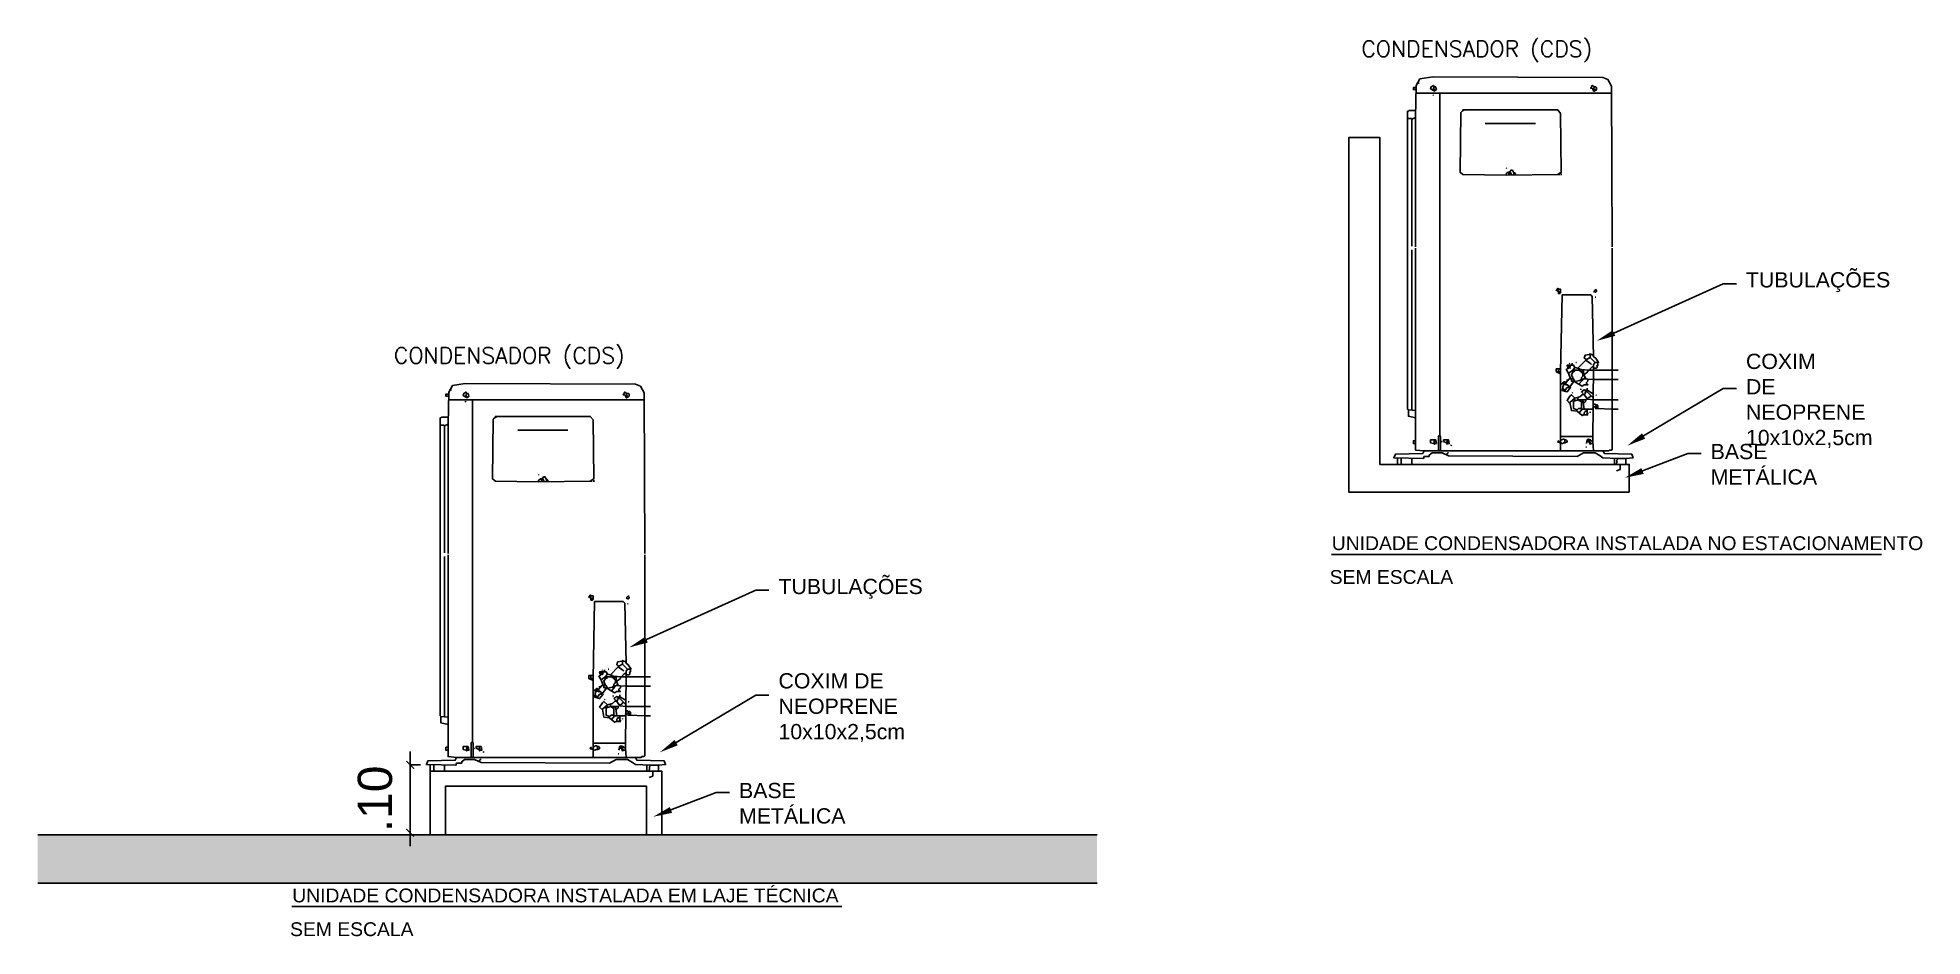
# Model space of a CAD drawing. Header units: millimetres. Extents: x 421 to 5436, y -1186 to -112.
# Drawn here: x 5363.29 to 5373.18, y -185.81 to -181.09 of the extents above; entities that cross this region are included whole.
import ezdxf
from ezdxf import colors
from ezdxf.entities.mleader import LeaderData, LeaderLine
from ezdxf.enums import TextEntityAlignment as Align
from ezdxf.math import Vec2, Vec3

# ---------------------------------------------------------------- set-up
doc = ezdxf.new("R2010")
doc.units = ezdxf.units.MM
for name, color, linetype in [('A-AC', 150, 'Continuous'), ('A_COTAS', 1, 'Continuous'), ('A_TEXTO', 2, 'Continuous'), ('ATEXTO', 2, 'Continuous'), ('G-CONCRETO EXISTENTE', 5, 'Continuous'), ('G-TEXTO2', 2, 'Continuous'), ('PFV', 7, 'Continuous')]:
    doc.layers.add(name, color=color, linetype=linetype)
doc.styles.add('ARIAL', font='arial.ttf', dxfattribs={"height": 0.18})
doc.styles.add('COEN-50', font='romans.shx', dxfattribs={"height": 10})
doc.styles.get("Standard").update_dxf_attribs({"font": 'arial.ttf'})
doc.dimstyles.new('EXEC25', dxfattribs={"dimscale": 100, "dimtxt": 0.001, "dimasz": 0.0004, "dimexe": 0, "dimexo": 0.001, "dimgap": 0, "dimtad": 0, "dimzin": 4, "dimdsep": 46, "dimtxsty": 'ARIAL', "dimblk": 'ARCHTICK', "dimcen": 0.001, "dimdle": 0.0007, "dimclrd": 214, "dimclre": 214, "dimclrt": 2, "dimadec": 0, "dimazin": 0, "dimtfac": 1, "dimtix": 1, "dimtmove": 0, "dimatfit": 0, "dimldrblk": 'OPEN90', "dimfxl": 0, "dimtvp": 1, "dimtolj": 1, "dimtzin": 0, "dimarcsym": 0})

msp = doc.modelspace()

# ---------------------------------------------------------------- texts
at = {"layer": 'A_TEXTO', "ltscale": 0.05, "style": 'COEN-50'}
for p in [(5370.2372, -181.1927, -18.5657), (5365.1584, -182.803, -18.5657)]:
    msp.add_text('CONDENSADOR (CDS)', height=0.08439, dxfattribs=at).set_placement(p)
at = {"layer": 'ATEXTO'}
for s, p in [(' UNIDADE CONDENSADORA INSTALADA NO ESTACIONAMENTO ', (5370.0536, -183.8051)), (' UNIDADE CONDENSADORA INSTALADA EM LAJE TÉCNICA ', (5364.5963, -185.655))]:
    msp.add_text(s, height=0.0726, dxfattribs=at).set_placement(p, align=Align.BOTTOM_LEFT)
for p in [(5370.3946, -183.9824), (5364.9372, -185.8323)]:
    msp.add_text('SEM ESCALA', height=0.0726, dxfattribs=at).set_placement(p, align=Align.BOTTOM_CENTER)

# ---------------------------------------------------------------- blocks, each defined once
blk = doc.blocks.new('_ARCHTICK')
at = {"color": 0, "linetype": 'ByBlock', "const_width": 0.15}
blk.add_lwpolyline([(-0.5, -0.5), (0.5, 0.5)], dxfattribs=at)
blk = doc.blocks.new('*D10')
at = {"layer": 'A_COTAS', "color": 214, "lineweight": -2, "transparency": 16777216}
for p, q in [((5365.2437, -185.3377), (5365.2437, -184.8416)), ((5365.2971, -184.9116), (5365.2437, -184.9116)), ((5365.2399, -185.2677), (5365.2437, -185.2677))]:
    blk.add_line(p, q, dxfattribs=at)
at = {"layer": 'Defpoints', "color": 0, "transparency": 16777216}
for p in [(5365.2437, -184.9116), (5365.3971, -184.9116), (5365.3399, -185.2677)]:
    blk.add_point(p, dxfattribs=at)
at = {"layer": 'A_COTAS', "color": 214, "lineweight": -2, "transparency": 16777216, "xscale": 0.04, "yscale": 0.04, "zscale": 0.04}
for p, rotation in [((5365.2437, -184.9116), 90), ((5365.2437, -185.2677), 270)]:
    blk.add_blockref('_ARCHTICK', p, dxfattribs=dict(at, rotation=rotation))
at = {"layer": 'A_COTAS', "color": 2, "transparency": 16777216, "insert": (5365.0599, -185.0897), "char_height": 0.18, "attachment_point": 5, "rotation": 90, "style": 'ARIAL'}
blk.add_mtext('\\A1;.10', dxfattribs=at)
blk = doc.blocks.new('_Open90')
at = {"color": 0, "linetype": 'ByBlock', "lineweight": -2}
for p, q in [((0, 0), (-1, 0)), ((-0.5, 0.5), (0, 0)), ((0, 0), (-0.5, -0.5))]:
    blk.add_line(p, q, dxfattribs=at)

# ---------------------------------------------------------------- dimensions: what is measured, and where the dimension line sits
at = {"layer": 'A_COTAS'}
dim = msp.add_linear_dim(base=(5365.2437, -184.9116), p1=(5365.3399, -185.2677), p2=(5365.3971, -184.9116), angle=90, text='.10', dimstyle='EXEC25', dxfattribs=at)
dim.commit()
dim.dimension.update_dxf_attribs({"geometry": '*D10', "text_midpoint": (5365.0599, -185.0897)})

# ---------------------------------------------------------------- hatches: boundary and pattern name
at = {"layer": 'G-CONCRETO EXISTENTE'}
h = msp.add_hatch(dxfattribs=at)
h.set_pattern_fill('AR-CONC', color=251, scale=0.0013, angle=270, style=0)
h.set_pattern_definition([(320, (2658.6217, -1220.5143), (-0.020720811, -0.23684007), [0.024765, -0.272415]), (265, (2658.6217, -1220.5143), (0.248373899, 0.045816448), [0.019812, -0.21793276]), (10.451445, (2658.61998, -1220.53404), (0.227653077, -0.191023621), [0.021047011, -0.231517318]), (316.1842, (2658.68774, -1220.5143), (-0.054655026, -0.352402753), [0.0371475, -0.4086225]), (6.635558, (2658.6832, -1220.54367), (0.32165396, -0.308625374), [0.03157053, -0.34727629]), (261.184151, (2658.68774, -1220.5143), (0.32165396, -0.308625374), [0.029717957, -0.32689765]), (291, (2658.67123, -1220.54732), (-0.132944758, -0.197098709), [0.024765, -0.272415]), (236, (2658.67123, -1220.54732), (0.239444356, -0.080342637), [0.019812, -0.217932]), (341.451445, (2658.66016, -1220.56375), (0.1064996, -0.277441345), [0.021047011, -0.231516919]), (307.5, (2658.621705, -1220.5143), (0.1099215505, -0.0040151842), [0, -0.2152904, 0, -0.221234, 0, -0.2187575]), (277.5, (2658.6217, -1220.5143), (0.1302347473, -0.0868655613), [0, -0.1261364, 0, -0.2103374, 0, -0.0833755]), (237.5, (2658.621705, -1220.44067), (-0.0074473672, -0.1762677737), [0, -0.08255, 0, -0.257556, 0, -0.341757]), (227.5, (2658.6217, -1220.40765), (0.033054438, -0.192567936), [0, -0.107315, 0, -0.1710436, 0, -0.242697])])
h.paths.add_polyline_path([(5368.8497, -185.2789), (5363.2884, -185.2789), (5363.2884, -185.5324), (5368.8497, -185.5324)])

# ---------------------------------------------------------------- linework, layer by layer
at = {"layer": 'A-AC', "color": 10, "lineweight": -3, "ltscale": 7.5}
for points in [[(5370.5024, -181.5198, 0), (5370.5213, -181.5122, 0), (5370.5251, -181.3426, 0), (5370.5439, -181.3087, 0), (5370.6118, -181.2974, 0), (5371.5052, -181.3011, 0), (5371.5316, -181.3124, 0), (5371.5504, -181.3464, 0), (5371.5542, -182.1908, 0)], [(5370.5401, -181.3313, 0), (5370.5364, -181.3313, 0)], [(5370.6155, -181.369, 0), (5370.6005, -181.3615, 0), (5370.6042, -181.3501, 0), (5370.6155, -181.3426, 0), (5370.6193, -181.3501, 0)], [(5371.4637, -181.369, 0), (5371.46, -181.3615, 0), (5371.4411, -181.3577, 0), (5371.4487, -181.3426, 0), (5371.46, -181.3501, 0), (5371.4562, -181.3615, 0)], [(5370.5213, -181.3652, 0), (5370.51, -181.3652, 0), (5370.51, -181.3539, 0), (5370.5213, -181.3539, 0)], [(5371.5542, -181.3841, 0), (5370.5213, -181.3841, 0)], [(5370.6155, -181.3954, 0), (5370.6118, -181.3916, 0)], [(5370.6231, -181.369, 0), (5370.6155, -181.3615, 0), (5370.6193, -181.3728, 0), (5370.6306, -181.3652, 0), (5370.6268, -181.3501, 0), (5370.6193, -181.3501, 0), (5370.6155, -181.3615, 0)], [(5370.6495, -181.3841, 0), (5370.6495, -182.1946, 0)], [(5371.4637, -181.369, 0), (5371.46, -181.3728, 0), (5371.4562, -181.3728, 0), (5371.4562, -181.369, 0), (5371.4524, -181.3652, 0), (5371.4524, -181.3615, 0)], [(5371.4637, -181.369, 0), (5371.4675, -181.369, 0), (5371.4713, -181.3652, 0), (5371.4713, -181.3539, 0), (5371.4675, -181.3501, 0), (5371.46, -181.3501, 0)], [(5370.4798, -181.516, 0), (5370.4798, -181.4783, 0), (5370.4836, -181.4783, 0), (5370.4874, -181.4745, 0), (5370.5213, -181.4745, 0)], [(5370.5024, -181.5198, 0), (5370.4987, -181.516, 0), (5370.4798, -181.516, 0), (5370.4798, -182.1946, 0)], [(5370.5024, -181.5198, 0), (5370.5062, -181.516, 0)], [(5370.5024, -181.5198, 0), (5370.5024, -182.187, 0)], [(5370.5213, -181.5122, 0), (5370.5213, -182.1908, 0)], [(5370.9963, -181.8138, 0), (5370.7701, -181.8101, 0), (5370.755, -181.7987, 0), (5370.7588, -181.4859, 0), (5370.7701, -181.4745, 0)], [(5371.0264, -181.8138, 0), (5371.0189, -181.7987, 0), (5371.0076, -181.7987, 0), (5370.9963, -181.8063, 0), (5370.9963, -181.8138, 0), (5371.2677, -181.8101, 0), (5371.2866, -181.7987, 0), (5371.2828, -181.4896, 0), (5371.2677, -181.4708, 0), (5370.7701, -181.4708, 0), (5370.7739, -181.4783, 0)], [(5371.1508, -181.5424, 0), (5370.887, -181.5424, 0)], [(5371.0001, -181.7799, 0), (5370.9963, -181.7761, 0)], [(5371.0114, -181.8138, 0), (5371.0114, -181.8063, 0), (5371.0076, -181.8025, 0)], [(5371.0114, -181.8063, 0), (5371.0151, -181.8063, 0), (5371.0151, -181.7987, 0)], [(5371.0378, -181.8025, 0), (5371.0302, -181.7874, 0), (5371.0227, -181.7874, 0), (5371.0151, -181.7987, 0)], [(5371.0453, -181.8101, 0), (5371.0453, -181.8063, 0), (5371.0415, -181.8025, 0), (5371.0378, -181.8025, 0), (5371.0378, -181.8101, 0)], [(5371.0453, -181.8101, 0), (5371.0453, -181.8138, 0)], [(5371.2715, -181.8063, 0), (5371.2752, -181.8101, 0), (5371.2752, -181.8138, 0)], [(5371.2866, -181.8138, 0), (5371.2866, -181.8063, 0)], [(5371.5768, -183.367, 0), (5371.5957, -183.3594, 0), (5371.5957, -183.333, 0), (5371.5768, -183.333, 0), (5371.5806, -183.3029, 0), (5371.5052, -183.2991, 0), (5371.4901, -183.2878, 0), (5371.4637, -183.2727, 0), (5371.4034, -183.2727, 0), (5371.3695, -183.2916, 0), (5370.6947, -183.2878, 0), (5370.6608, -183.2727, 0), (5370.608, -183.2727, 0), (5370.5929, -183.284, 0), (5370.5929, -183.2916, 0), (5370.5665, -183.2916, 0), (5370.5628, -183.3029, 0), (5370.4082, -183.2991, 0), (5370.4157, -183.2803, 0), (5370.559, -183.2765, 0), (5370.5665, -183.2614, 0), (5370.5213, -183.2576, 0), (5370.5213, -182.1983, 0)], [(5370.4836, -183.0465, 0), (5370.4798, -183.0428, 0), (5370.4798, -182.1946, 0)], [(5370.5024, -183.0465, 0), (5370.5024, -182.2059, 0)], [(5370.6495, -183.1822, 0), (5370.6495, -182.1946, 0)], [(5371.5052, -183.2614, 0), (5371.5354, -183.2614, 0), (5371.5391, -183.2576, 0), (5371.5504, -183.2576, 0), (5371.5542, -183.2539, 0), (5371.5542, -182.1983, 0)], [(5371.2828, -182.4321, 0), (5371.2828, -182.4132, 0), (5371.2752, -182.4132, 0), (5371.2602, -182.4208, 0), (5371.2677, -182.4094, 0), (5371.2752, -182.4132, 0)], [(5371.2828, -182.4321, 0), (5371.279, -182.4283, 0), (5371.2752, -182.4245, 0), (5371.2677, -182.4245, 0), (5371.2677, -182.417, 0)], [(5371.2828, -182.4321, 0), (5371.279, -182.4358, 0), (5371.2715, -182.4358, 0), (5371.2715, -182.4245, 0)], [(5371.46, -182.4245, 0), (5371.4562, -182.4283, 0)], [(5371.46, -182.4245, 0), (5371.46, -182.4208, 0), (5371.4637, -182.417, 0), (5371.4675, -182.417, 0), (5371.4713, -182.4132, 0)], [(5371.46, -182.4245, 0), (5371.4637, -182.4283, 0), (5371.4675, -182.4283, 0), (5371.4713, -182.4245, 0), (5371.4713, -182.4208, 0), (5371.4675, -182.417, 0)], [(5371.4524, -183.2124, 0), (5371.4562, -182.809, 0), (5371.4637, -182.7977, 0), (5371.4826, -182.7977, 0), (5371.4675, -182.7751, 0), (5371.4562, -182.7676, 0), (5371.4487, -182.4509, 0), (5371.4411, -182.4434, 0), (5371.2903, -182.4434, 0), (5371.2828, -182.8467, 0)], [(5371.4675, -182.4547, 0), (5371.4637, -182.4547, 0)], [(5371.3243, -182.8543, 0), (5371.3129, -182.8354, 0), (5371.3243, -182.8279, 0), (5371.3243, -182.8128, 0), (5371.3167, -182.8128, 0), (5371.3205, -182.8241, 0)], [(5371.3356, -182.8128, 0), (5371.3243, -182.8128, 0)], [(5371.3318, -182.8053, 0), (5371.328, -182.8015, 0)], [(5371.3582, -182.8241, 0), (5371.3506, -182.8128, 0), (5371.3356, -182.8128, 0), (5371.3318, -182.8279, 0), (5371.3318, -182.8241, 0)], [(5371.3393, -182.809, 0), (5371.3431, -182.8053, 0), (5371.3431, -182.8015, 0)], [(5371.3469, -182.8392, 0), (5371.3582, -182.8241, 0), (5371.3846, -182.8317, 0)], [(5371.3657, -182.7977, 0), (5371.362, -182.7977, 0)], [(5371.3733, -182.8279, 0), (5371.4147, -182.7864, 0), (5371.4411, -182.8053, 0), (5371.4449, -182.809, 0)], [(5371.4373, -182.7713, 0), (5371.4185, -182.7827, 0), (5371.4072, -182.7751, 0), (5371.411, -182.76, 0), (5371.4336, -182.7563, 0)], [(5371.4637, -182.7977, 0), (5371.4373, -182.7713, 0), (5371.4373, -182.7525, 0), (5371.4524, -182.76, 0)], [(5371.4373, -182.8392, 0), (5371.4373, -182.8317, 0), (5371.4411, -182.8279, 0), (5371.4449, -182.8241, 0), (5371.4487, -182.8204, 0), (5371.4524, -182.8204, 0)], [(5371.4562, -182.8279, 0), (5371.4713, -182.8279, 0), (5371.475, -182.8241, 0), (5371.475, -182.8166, 0), (5371.4713, -182.8128, 0)], [(5371.475, -182.8166, 0), (5371.4788, -182.8128, 0), (5371.4788, -182.8015, 0)], [(5365.4236, -183.1301, 0), (5365.4425, -183.1226, 0), (5365.4463, -182.953, 0), (5365.4651, -182.919, 0), (5365.533, -182.9077, 0), (5366.4264, -182.9115, 0), (5366.4528, -182.9228, 0), (5366.4716, -182.9567, 0), (5366.4754, -183.8012, 0)], [(5371.2715, -182.843, 0), (5371.2715, -182.8317, 0), (5371.2602, -182.8317, 0), (5371.2602, -182.843, 0)], [(5371.2828, -183.2614, 0), (5371.2828, -182.8467, 0), (5371.2602, -182.8467, 0), (5371.2828, -182.858, 0)], [(5371.2677, -182.8505, 0), (5371.2677, -182.843, 0)], [(5371.2828, -182.8317, 0), (5371.2715, -182.8317, 0)], [(5371.2828, -182.8392, 0), (5371.2866, -182.8392, 0)], [(5371.2941, -182.9334, 0), (5371.2941, -182.9259, 0), (5371.3054, -182.8995, 0), (5371.3016, -182.8995, 0), (5371.2828, -182.9146, 0)], [(5371.3243, -182.9259, 0), (5371.3243, -182.9184, 0), (5371.3205, -182.9146, 0), (5371.3092, -182.9146, 0), (5371.3054, -182.9108, 0)], [(5371.3167, -182.9146, 0), (5371.3092, -182.9071, 0), (5371.328, -182.8844, 0), (5371.3506, -182.8844, 0), (5371.3582, -182.8995, 0)], [(5371.3205, -182.8957, 0), (5371.3167, -182.892, 0), (5371.3167, -182.8882, 0)], [(5371.3167, -182.9146, 0), (5371.3205, -182.9184, 0)], [(5371.4147, -182.8844, 0), (5371.4034, -182.858, 0), (5371.3808, -182.8392, 0), (5371.3582, -182.8392, 0), (5371.3506, -182.843, 0), (5371.3393, -182.843, 0), (5371.3243, -182.8543, 0), (5371.3356, -182.8844, 0)], [(5371.3318, -182.9259, 0), (5371.3506, -182.8995, 0), (5371.3846, -182.892, 0), (5371.3959, -182.8844, 0), (5371.4562, -182.8882, 0)], [(5371.3469, -182.8807, 0), (5371.3393, -182.8618, 0), (5371.3506, -182.843, 0)], [(5371.3506, -182.8995, 0), (5371.3469, -182.8957, 0), (5371.3393, -182.8957, 0), (5371.3393, -182.8844, 0)], [(5371.3469, -182.8392, 0), (5371.3431, -182.843, 0)], [(5371.3544, -182.843, 0), (5371.3582, -182.8467, 0)], [(5371.4185, -182.9146, 0), (5371.4072, -182.9146, 0), (5371.3959, -182.9221, 0), (5371.3582, -182.8995, 0)], [(5371.4072, -182.8618, 0), (5371.426, -182.8467, 0), (5371.426, -182.8392, 0), (5371.3921, -182.8354, 0), (5371.3808, -182.8354, 0), (5371.3808, -182.8392, 0)], [(5371.3808, -182.9108, 0), (5371.3959, -182.892, 0), (5371.3996, -182.8882, 0)], [(5371.3921, -182.8467, 0), (5371.3959, -182.843, 0), (5371.3959, -182.8392, 0)], [(5371.3921, -182.8844, 0), (5371.3921, -182.8769, 0), (5371.3959, -182.8731, 0), (5371.3996, -182.8694, 0), (5371.3996, -182.858, 0)], [(5371.4034, -182.858, 0), (5371.4034, -182.8392, 0)], [(5371.4072, -182.8844, 0), (5371.4072, -182.8807, 0), (5371.411, -182.8769, 0)], [(5371.4147, -182.8844, 0), (5371.4147, -182.8882, 0)], [(5371.4185, -182.9146, 0), (5371.4185, -182.9033, 0), (5371.4223, -182.8995, 0), (5371.426, -182.8957, 0), (5371.426, -182.8882, 0)], [(5371.4185, -182.9146, 0), (5371.426, -182.9146, 0), (5371.4185, -182.9108, 0)], [(5371.4562, -182.8392, 0), (5371.426, -182.8392, 0)], [(5371.5542, -182.8392, 0), (5371.4562, -182.8392, 0)], [(5371.5542, -182.8882, 0), (5371.4562, -182.8882, 0)], [(5371.5542, -182.8392, 0), (5371.5844, -182.8392, 0)], [(5371.5542, -182.8882, 0), (5371.5844, -182.8882, 0)], [(5365.4425, -182.9756, 0), (5365.4312, -182.9756, 0), (5365.4312, -182.9643, 0), (5365.4425, -182.9643, 0)], [(5366.4754, -182.9944, 0), (5365.4425, -182.9944, 0)], [(5365.4613, -182.9417, 0), (5365.4576, -182.9417, 0)], [(5365.5367, -182.9794, 0), (5365.5217, -182.9718, 0), (5365.5254, -182.9605, 0), (5365.5367, -182.953, 0), (5365.5405, -182.9605, 0)], [(5365.5367, -183.0057, 0), (5365.533, -183.002, 0)], [(5365.5443, -182.9794, 0), (5365.5367, -182.9718, 0), (5365.5405, -182.9831, 0), (5365.5518, -182.9756, 0), (5365.5481, -182.9605, 0), (5365.5405, -182.9605, 0), (5365.5367, -182.9718, 0)], [(5365.5707, -182.9944, 0), (5365.5707, -183.8049, 0)], [(5366.3849, -182.9794, 0), (5366.3812, -182.9718, 0), (5366.3623, -182.968, 0), (5366.3699, -182.953, 0), (5366.3812, -182.9605, 0), (5366.3774, -182.9718, 0)], [(5366.3849, -182.9794, 0), (5366.3812, -182.9831, 0), (5366.3774, -182.9831, 0), (5366.3774, -182.9794, 0), (5366.3736, -182.9756, 0), (5366.3736, -182.9718, 0)], [(5366.3849, -182.9794, 0), (5366.3887, -182.9794, 0), (5366.3925, -182.9756, 0), (5366.3925, -182.9643, 0), (5366.3887, -182.9605, 0), (5366.3812, -182.9605, 0)], [(5371.3054, -182.9485, 0), (5371.2941, -182.9334, 0), (5371.2903, -182.9448, 0), (5371.3167, -182.9523, 0), (5371.3356, -182.9297, 0), (5371.3167, -182.9297, 0), (5371.3054, -182.9448, 0)], [(5371.2979, -182.9448, 0), (5371.2979, -182.9485, 0)], [(5371.3054, -182.9485, 0), (5371.3054, -182.9523, 0)], [(5371.3318, -183.0126, 0), (5371.3167, -182.9975, 0), (5371.3318, -182.9749, 0), (5371.3393, -182.9674, 0), (5371.3582, -182.9862, 0)], [(5371.3318, -182.9259, 0), (5371.3318, -182.9297, 0)], [(5371.4223, -183.0729, 0), (5371.4034, -183.0729, 0), (5371.3959, -183.0767, 0), (5371.3695, -183.0541, 0), (5371.3393, -183.0503, 0), (5371.3318, -183.0088, 0), (5371.3582, -182.9862, 0), (5371.3846, -182.9787, 0), (5371.3959, -182.9674, 0), (5371.411, -182.9636, 0), (5371.411, -182.9523, 0), (5371.4223, -182.9523, 0), (5371.4487, -182.9787, 0), (5371.4562, -182.9787, 0)], [(5371.3469, -182.9598, 0), (5371.3431, -182.9561, 0)], [(5371.4072, -183.0428, 0), (5371.3996, -182.9938, 0), (5371.377, -182.9938, 0), (5371.3506, -183.0013, 0), (5371.3506, -183.039, 0), (5371.3695, -183.0465, 0), (5371.377, -183.039, 0), (5371.3921, -183.039, 0), (5371.3921, -182.9938, 0)], [(5371.3582, -182.9975, 0), (5371.3582, -182.9938, 0), (5371.3544, -182.9938, 0)], [(5371.3733, -182.9862, 0), (5371.3733, -182.99, 0)], [(5371.3883, -183.0013, 0), (5371.3846, -183.0013, 0), (5371.3808, -182.9975, 0), (5371.377, -182.9975, 0)], [(5371.3883, -182.941, 0), (5371.3883, -182.9372, 0)], [(5371.4072, -182.9674, 0), (5371.3921, -182.9523, 0), (5371.4072, -182.941, 0), (5371.426, -182.9448, 0), (5371.4562, -182.9636, 0)], [(5371.4034, -183.0088, 0), (5371.4072, -183.0088, 0), (5371.411, -183.0051, 0), (5371.4147, -183.0013, 0), (5371.4147, -182.9938, 0), (5371.3996, -182.9938, 0)], [(5371.4562, -182.9938, 0), (5371.4223, -182.99, 0), (5371.4147, -182.9787, 0), (5371.4072, -182.9674, 0)], [(5371.4147, -182.9485, 0), (5371.411, -182.9448, 0), (5371.411, -182.941, 0)], [(5371.4223, -182.9862, 0), (5371.4185, -182.9825, 0)], [(5371.4223, -182.941, 0), (5371.4223, -182.9334, 0)], [(5371.4223, -182.9862, 0), (5371.426, -182.9862, 0), (5371.4298, -182.9825, 0), (5371.4336, -182.9825, 0), (5371.4373, -182.9787, 0), (5371.4373, -182.9749, 0), (5371.4411, -182.9711, 0)], [(5371.5542, -182.9938, 0), (5371.4562, -182.9938, 0)], [(5371.4788, -183.039, 0), (5371.4788, -183.0239, 0), (5371.475, -183.0201, 0), (5371.4675, -183.0201, 0), (5371.4637, -183.0164, 0), (5371.4562, -183.0164, 0)], [(5371.4713, -182.9711, 0), (5371.4675, -182.9674, 0)], [(5371.4675, -183.0201, 0), (5371.4675, -183.0277, 0)], [(5371.5542, -182.9938, 0), (5371.5844, -182.9938, 0)], [(5365.401, -183.1264, 0), (5365.401, -183.0887, 0), (5365.4048, -183.0887, 0), (5365.4086, -183.0849, 0), (5365.4425, -183.0849, 0)], [(5365.4425, -183.1226, 0), (5365.4425, -183.8012, 0)], [(5365.9175, -183.4242, 0), (5365.6913, -183.4204, 0), (5365.6762, -183.4091, 0), (5365.68, -183.0962, 0), (5365.6913, -183.0849, 0)], [(5365.9476, -183.4242, 0), (5365.9401, -183.4091, 0), (5365.9288, -183.4091, 0), (5365.9175, -183.4166, 0), (5365.9175, -183.4242, 0), (5366.1889, -183.4204, 0), (5366.2078, -183.4091, 0), (5366.204, -183.1, 0), (5366.1889, -183.0811, 0), (5365.6913, -183.0811, 0), (5365.6951, -183.0887, 0)], [(5370.5213, -183.088, 0), (5370.4836, -183.0805, 0), (5370.4836, -183.0465, 0), (5370.5213, -183.0503, 0)], [(5370.4836, -183.0465, 0), (5370.4836, -183.0503, 0)], [(5371.4223, -183.0729, 0), (5371.4223, -183.0428, 0), (5371.3959, -183.0428, 0), (5371.3808, -183.0616, 0)], [(5371.3959, -183.0428, 0), (5371.3959, -183.0465, 0)], [(5371.4072, -183.0692, 0), (5371.4072, -183.0616, 0), (5371.411, -183.0578, 0), (5371.411, -183.0541, 0), (5371.4223, -183.0541, 0)], [(5371.4072, -183.0692, 0), (5371.4072, -183.0729, 0)], [(5371.4223, -183.0729, 0), (5371.426, -183.0692, 0), (5371.426, -183.0654, 0), (5371.4223, -183.0654, 0), (5371.4185, -183.0692, 0)], [(5371.4185, -183.0692, 0), (5371.4223, -183.0729, 0)], [(5371.4562, -183.0428, 0), (5371.4223, -183.0428, 0)], [(5371.4223, -183.0729, 0), (5371.426, -183.0767, 0)], [(5371.4373, -183.0616, 0), (5371.4373, -183.0578, 0)], [(5371.4562, -183.039, 0), (5371.4524, -183.0352, 0), (5371.4562, -183.0352, 0)], [(5371.46, -183.0315, 0), (5371.4562, -183.0277, 0)], [(5371.4562, -183.0352, 0), (5371.46, -183.0315, 0), (5371.475, -183.0315, 0), (5371.4713, -183.0352, 0)], [(5371.5542, -183.0428, 0), (5371.4713, -183.039, 0), (5371.4637, -183.039, 0)], [(5371.5542, -183.0428, 0), (5371.5844, -183.0428, 0)], [(5365.4236, -183.1301, 0), (5365.4199, -183.1264, 0), (5365.401, -183.1264, 0), (5365.401, -183.8049, 0)], [(5365.4236, -183.1301, 0), (5365.4274, -183.1264, 0)], [(5365.4236, -183.1301, 0), (5365.4236, -183.7974, 0)], [(5366.072, -183.1528, 0), (5365.8082, -183.1528, 0)], [(5370.5213, -183.2237, 0), (5370.51, -183.2237, 0), (5370.51, -183.2086, 0), (5370.5213, -183.2086, 0)], [(5370.6155, -183.2237, 0), (5370.6005, -183.2199, 0), (5370.6005, -183.2049, 0), (5370.6193, -183.2049, 0)], [(5370.6231, -183.2237, 0), (5370.6306, -183.2237, 0), (5370.6268, -183.2049, 0), (5370.6193, -183.2049, 0), (5370.6193, -183.2275, 0), (5370.6193, -183.2199, 0), (5370.6155, -183.2199, 0)], [(5370.6532, -183.2614, 0), (5370.6532, -183.186, 0), (5370.6495, -183.1822, 0), (5370.6457, -183.1822, 0), (5370.6419, -183.186, 0), (5370.6419, -183.2614, 0)], [(5370.6532, -183.2124, 0), (5370.657, -183.2124, 0), (5370.6608, -183.2162, 0)], [(5370.6834, -183.2199, 0), (5370.6683, -183.2124, 0), (5370.6683, -183.2049, 0), (5370.6872, -183.2049, 0)], [(5370.6909, -183.2237, 0), (5370.6985, -183.2237, 0), (5370.6947, -183.2049, 0), (5370.6872, -183.2049, 0), (5370.6872, -183.2275, 0), (5370.6872, -183.2199, 0), (5370.6834, -183.2199, 0)], [(5371.2828, -183.2199, 0), (5371.2677, -183.2162, 0), (5371.2715, -183.2086, 0), (5371.2752, -183.2162, 0)], [(5371.4562, -183.186, 0), (5371.2828, -183.186, 0)], [(5371.3054, -183.2199, 0), (5371.3054, -183.2049, 0), (5371.3016, -183.2011, 0), (5371.2941, -183.2011, 0), (5371.2903, -183.2049, 0), (5371.2828, -183.2049, 0)], [(5371.3054, -183.2199, 0), (5371.2979, -183.2199, 0), (5371.2941, -183.2237, 0), (5371.2903, -183.2237, 0), (5371.2866, -183.2199, 0), (5371.2828, -183.2199, 0)], [(5371.3054, -183.2199, 0), (5371.3092, -183.2199, 0), (5371.3129, -183.2162, 0), (5371.3167, -183.2162, 0), (5371.3167, -183.2086, 0), (5371.3129, -183.2049, 0), (5371.3054, -183.2049, 0)], [(5371.4562, -183.2614, 0), (5371.4524, -183.2124, 0), (5371.4298, -183.2011, 0), (5371.4223, -183.2049, 0), (5371.4185, -183.2237, 0)], [(5371.4524, -183.2237, 0), (5371.4449, -183.2237, 0), (5371.4373, -183.2275, 0), (5371.4298, -183.2086, 0), (5371.426, -183.2124, 0), (5371.4336, -183.2124, 0)], [(5371.4336, -183.2124, 0), (5371.4373, -183.2124, 0), (5371.4373, -183.2049, 0)], [(5371.4373, -183.2049, 0), (5371.4373, -183.2011, 0)], [(5371.4449, -183.2237, 0), (5371.4411, -183.2199, 0), (5371.4373, -183.2199, 0)], [(5370.4271, -183.333, 0), (5370.4271, -183.3029, 0)], [(5370.4459, -183.333, 0), (5370.4459, -183.3029, 0)], [(5370.5024, -183.333, 0), (5370.5024, -183.3029, 0)], [(5371.6258, -183.3029, 0), (5371.6635, -183.2991, 0), (5371.656, -183.2803, 0), (5371.5127, -183.2765, 0), (5371.5052, -183.2614, 0), (5370.5665, -183.2614, 0)], [(5370.6872, -183.2803, 0), (5370.6872, -183.2765, 0), (5370.6909, -183.2727, 0), (5370.6947, -183.2727, 0)], [(5370.706, -183.235, 0), (5370.7098, -183.2313, 0)], [(5371.4185, -183.2426, 0), (5371.4147, -183.2426, 0)], [(5371.5655, -183.333, 0), (5371.5655, -183.3029, 0)], [(5371.6258, -183.333, 0), (5371.6258, -183.3029, 0), (5371.5806, -183.3029, 0)], [(5365.9213, -183.3903, 0), (5365.9175, -183.3865, 0)], [(5365.9326, -183.4242, 0), (5365.9326, -183.4166, 0), (5365.9288, -183.4129, 0)], [(5365.9326, -183.4166, 0), (5365.9363, -183.4166, 0), (5365.9363, -183.4091, 0)], [(5365.959, -183.4129, 0), (5365.9514, -183.3978, 0), (5365.9439, -183.3978, 0), (5365.9363, -183.4091, 0)], [(5365.9665, -183.4204, 0), (5365.9665, -183.4166, 0), (5365.9627, -183.4129, 0), (5365.959, -183.4129, 0), (5365.959, -183.4204, 0)], [(5365.9665, -183.4204, 0), (5365.9665, -183.4242, 0)], [(5366.1927, -183.4166, 0), (5366.1964, -183.4204, 0), (5366.1964, -183.4242, 0)], [(5366.2078, -183.4242, 0), (5366.2078, -183.4166, 0)], [(5366.498, -184.9773, 0), (5366.5169, -184.9698, 0), (5366.5169, -184.9434, 0), (5366.498, -184.9434, 0), (5366.5018, -184.9132, 0), (5366.4264, -184.9095, 0), (5366.4113, -184.8982, 0), (5366.3849, -184.8831, 0), (5366.3246, -184.8831, 0), (5366.2907, -184.9019, 0), (5365.6159, -184.8982, 0), (5365.582, -184.8831, 0), (5365.5292, -184.8831, 0), (5365.5141, -184.8944, 0), (5365.5141, -184.9019, 0), (5365.4877, -184.9019, 0), (5365.484, -184.9132, 0), (5365.3294, -184.9095, 0), (5365.3369, -184.8906, 0), (5365.4802, -184.8869, 0), (5365.4877, -184.8718, 0), (5365.4425, -184.868, 0), (5365.4425, -183.8087, 0)], [(5365.4048, -184.6569, 0), (5365.401, -184.6531, 0), (5365.401, -183.8049, 0)], [(5365.5707, -184.7926, 0), (5365.5707, -183.8049, 0)], [(5366.4264, -184.8718, 0), (5366.4566, -184.8718, 0), (5366.4603, -184.868, 0), (5366.4716, -184.868, 0), (5366.4754, -184.8642, 0), (5366.4754, -183.8087, 0)], [(5365.4236, -184.6569, 0), (5365.4236, -183.8162, 0)], [(5366.204, -184.0424, 0), (5366.204, -184.0236, 0), (5366.1964, -184.0236, 0), (5366.1814, -184.0311, 0), (5366.1889, -184.0198, 0), (5366.1964, -184.0236, 0)], [(5366.204, -184.0424, 0), (5366.2002, -184.0387, 0), (5366.1964, -184.0349, 0), (5366.1889, -184.0349, 0), (5366.1889, -184.0273, 0)], [(5366.204, -184.0424, 0), (5366.2002, -184.0462, 0), (5366.1927, -184.0462, 0), (5366.1927, -184.0349, 0)], [(5366.3736, -184.8228, 0), (5366.3774, -184.4194, 0), (5366.3849, -184.4081, 0), (5366.4038, -184.4081, 0), (5366.3887, -184.3855, 0), (5366.3774, -184.3779, 0), (5366.3699, -184.0613, 0), (5366.3623, -184.0537, 0), (5366.2115, -184.0537, 0), (5366.204, -184.4571, 0)], [(5366.3812, -184.0349, 0), (5366.3774, -184.0387, 0)], [(5366.3812, -184.0349, 0), (5366.3812, -184.0311, 0), (5366.3849, -184.0273, 0), (5366.3887, -184.0273, 0), (5366.3925, -184.0236, 0)], [(5366.3812, -184.0349, 0), (5366.3849, -184.0387, 0), (5366.3887, -184.0387, 0), (5366.3925, -184.0349, 0), (5366.3925, -184.0311, 0), (5366.3887, -184.0273, 0)], [(5366.3887, -184.065, 0), (5366.3849, -184.065, 0)], [(5366.2869, -184.4081, 0), (5366.2832, -184.4081, 0)], [(5366.2945, -184.4383, 0), (5366.3359, -184.3968, 0), (5366.3623, -184.4156, 0), (5366.3661, -184.4194, 0)], [(5366.3585, -184.3817, 0), (5366.3397, -184.393, 0), (5366.3284, -184.3855, 0), (5366.3322, -184.3704, 0), (5366.3548, -184.3666, 0)], [(5366.3849, -184.4081, 0), (5366.3585, -184.3817, 0), (5366.3585, -184.3629, 0), (5366.3736, -184.3704, 0)], [(5366.1927, -184.4533, 0), (5366.1927, -184.442, 0), (5366.1814, -184.442, 0), (5366.1814, -184.4533, 0)], [(5366.204, -184.8718, 0), (5366.204, -184.4571, 0), (5366.1814, -184.4571, 0), (5366.204, -184.4684, 0)], [(5366.1889, -184.4609, 0), (5366.1889, -184.4533, 0)], [(5366.204, -184.442, 0), (5366.1927, -184.442, 0)], [(5366.204, -184.4496, 0), (5366.2078, -184.4496, 0)], [(5366.2379, -184.525, 0), (5366.2304, -184.5174, 0), (5366.2492, -184.4948, 0), (5366.2718, -184.4948, 0), (5366.2794, -184.5099, 0)], [(5366.2455, -184.4646, 0), (5366.2341, -184.4458, 0), (5366.2455, -184.4383, 0), (5366.2455, -184.4232, 0), (5366.2379, -184.4232, 0), (5366.2417, -184.4345, 0)], [(5366.2417, -184.5061, 0), (5366.2379, -184.5023, 0), (5366.2379, -184.4986, 0)], [(5366.2568, -184.4232, 0), (5366.2455, -184.4232, 0)], [(5366.3359, -184.4948, 0), (5366.3246, -184.4684, 0), (5366.302, -184.4496, 0), (5366.2794, -184.4496, 0), (5366.2718, -184.4533, 0), (5366.2605, -184.4533, 0), (5366.2455, -184.4646, 0), (5366.2568, -184.4948, 0)], [(5366.253, -184.4156, 0), (5366.2492, -184.4119, 0)], [(5366.2794, -184.4345, 0), (5366.2718, -184.4232, 0), (5366.2568, -184.4232, 0), (5366.253, -184.4383, 0), (5366.253, -184.4345, 0)], [(5366.253, -184.5363, 0), (5366.2718, -184.5099, 0), (5366.3058, -184.5023, 0), (5366.3171, -184.4948, 0), (5366.3774, -184.4986, 0)], [(5366.2605, -184.4194, 0), (5366.2643, -184.4156, 0), (5366.2643, -184.4119, 0)], [(5366.2681, -184.491, 0), (5366.2605, -184.4722, 0), (5366.2718, -184.4533, 0)], [(5366.2718, -184.5099, 0), (5366.2681, -184.5061, 0), (5366.2605, -184.5061, 0), (5366.2605, -184.4948, 0)], [(5366.2681, -184.4496, 0), (5366.2643, -184.4533, 0)], [(5366.2681, -184.4496, 0), (5366.2794, -184.4345, 0), (5366.3058, -184.442, 0)], [(5366.2756, -184.4533, 0), (5366.2794, -184.4571, 0)], [(5366.3284, -184.4722, 0), (5366.3472, -184.4571, 0), (5366.3472, -184.4496, 0), (5366.3133, -184.4458, 0), (5366.302, -184.4458, 0), (5366.302, -184.4496, 0)], [(5366.302, -184.5212, 0), (5366.3171, -184.5023, 0), (5366.3209, -184.4986, 0)], [(5366.3133, -184.4571, 0), (5366.3171, -184.4533, 0), (5366.3171, -184.4496, 0)], [(5366.3133, -184.4948, 0), (5366.3133, -184.4873, 0), (5366.3171, -184.4835, 0), (5366.3209, -184.4797, 0), (5366.3209, -184.4684, 0)], [(5366.3246, -184.4684, 0), (5366.3246, -184.4496, 0)], [(5366.3284, -184.4948, 0), (5366.3284, -184.491, 0), (5366.3322, -184.4873, 0)], [(5366.3359, -184.4948, 0), (5366.3359, -184.4986, 0)], [(5366.3397, -184.525, 0), (5366.3397, -184.5136, 0), (5366.3435, -184.5099, 0), (5366.3472, -184.5061, 0), (5366.3472, -184.4986, 0)], [(5366.3774, -184.4496, 0), (5366.3472, -184.4496, 0)], [(5366.3585, -184.4496, 0), (5366.3585, -184.442, 0), (5366.3623, -184.4383, 0), (5366.3661, -184.4345, 0), (5366.3699, -184.4307, 0), (5366.3736, -184.4307, 0)], [(5366.3774, -184.4383, 0), (5366.3925, -184.4383, 0), (5366.3962, -184.4345, 0), (5366.3962, -184.4269, 0), (5366.3925, -184.4232, 0)], [(5366.4754, -184.4496, 0), (5366.3774, -184.4496, 0)], [(5366.4754, -184.4986, 0), (5366.3774, -184.4986, 0)], [(5366.3962, -184.4269, 0), (5366.4, -184.4232, 0), (5366.4, -184.4119, 0)], [(5366.4754, -184.4496, 0), (5366.5056, -184.4496, 0)], [(5366.4754, -184.4986, 0), (5366.5056, -184.4986, 0)], [(5366.2153, -184.5438, 0), (5366.2153, -184.5363, 0), (5366.2266, -184.5099, 0), (5366.2228, -184.5099, 0), (5366.204, -184.525, 0)], [(5366.2266, -184.5589, 0), (5366.2153, -184.5438, 0), (5366.2115, -184.5551, 0), (5366.2379, -184.5627, 0), (5366.2568, -184.54, 0), (5366.2379, -184.54, 0), (5366.2266, -184.5551, 0)], [(5366.2191, -184.5551, 0), (5366.2191, -184.5589, 0)], [(5366.2455, -184.5363, 0), (5366.2455, -184.5287, 0), (5366.2417, -184.525, 0), (5366.2304, -184.525, 0), (5366.2266, -184.5212, 0)], [(5366.2266, -184.5589, 0), (5366.2266, -184.5627, 0)], [(5366.2379, -184.525, 0), (5366.2417, -184.5287, 0)], [(5366.253, -184.623, 0), (5366.2379, -184.6079, 0), (5366.253, -184.5853, 0), (5366.2605, -184.5777, 0), (5366.2794, -184.5966, 0)], [(5366.253, -184.5363, 0), (5366.253, -184.54, 0)], [(5366.3435, -184.6833, 0), (5366.3246, -184.6833, 0), (5366.3171, -184.6871, 0), (5366.2907, -184.6644, 0), (5366.2605, -184.6607, 0), (5366.253, -184.6192, 0), (5366.2794, -184.5966, 0), (5366.3058, -184.589, 0), (5366.3171, -184.5777, 0), (5366.3322, -184.574, 0), (5366.3322, -184.5627, 0), (5366.3435, -184.5627, 0), (5366.3699, -184.589, 0), (5366.3774, -184.589, 0)], [(5366.2681, -184.5702, 0), (5366.2643, -184.5664, 0)], [(5366.3284, -184.6531, 0), (5366.3209, -184.6041, 0), (5366.2982, -184.6041, 0), (5366.2718, -184.6117, 0), (5366.2718, -184.6494, 0), (5366.2907, -184.6569, 0), (5366.2982, -184.6494, 0), (5366.3133, -184.6494, 0), (5366.3133, -184.6041, 0)], [(5366.2794, -184.6079, 0), (5366.2794, -184.6041, 0), (5366.2756, -184.6041, 0)], [(5366.3397, -184.525, 0), (5366.3284, -184.525, 0), (5366.3171, -184.5325, 0), (5366.2794, -184.5099, 0)], [(5366.2945, -184.5966, 0), (5366.2945, -184.6004, 0)], [(5366.3095, -184.5513, 0), (5366.3095, -184.5476, 0)], [(5366.3284, -184.5777, 0), (5366.3133, -184.5627, 0), (5366.3284, -184.5513, 0), (5366.3472, -184.5551, 0), (5366.3774, -184.574, 0)], [(5366.3246, -184.6192, 0), (5366.3284, -184.6192, 0), (5366.3322, -184.6154, 0), (5366.3359, -184.6117, 0), (5366.3359, -184.6041, 0), (5366.3209, -184.6041, 0)], [(5366.3774, -184.6041, 0), (5366.3435, -184.6004, 0), (5366.3359, -184.589, 0), (5366.3284, -184.5777, 0)], [(5366.3359, -184.5589, 0), (5366.3322, -184.5551, 0), (5366.3322, -184.5513, 0)], [(5366.3397, -184.525, 0), (5366.3472, -184.525, 0), (5366.3397, -184.5212, 0)], [(5366.3435, -184.5966, 0), (5366.3397, -184.5928, 0)], [(5366.3435, -184.5513, 0), (5366.3435, -184.5438, 0)], [(5366.3435, -184.5966, 0), (5366.3472, -184.5966, 0), (5366.351, -184.5928, 0), (5366.3548, -184.5928, 0), (5366.3585, -184.589, 0), (5366.3585, -184.5853, 0), (5366.3623, -184.5815, 0)], [(5366.4754, -184.6041, 0), (5366.3774, -184.6041, 0)], [(5366.3925, -184.5815, 0), (5366.3887, -184.5777, 0)], [(5366.4754, -184.6041, 0), (5366.5056, -184.6041, 0)], [(5365.4425, -184.6984, 0), (5365.4048, -184.6908, 0), (5365.4048, -184.6569, 0), (5365.4425, -184.6607, 0)], [(5365.4048, -184.6569, 0), (5365.4048, -184.6607, 0)], [(5366.3095, -184.6117, 0), (5366.3058, -184.6117, 0), (5366.302, -184.6079, 0), (5366.2982, -184.6079, 0)], [(5366.3435, -184.6833, 0), (5366.3435, -184.6531, 0), (5366.3171, -184.6531, 0), (5366.302, -184.672, 0)], [(5366.3171, -184.6531, 0), (5366.3171, -184.6569, 0)], [(5366.3284, -184.6795, 0), (5366.3284, -184.672, 0), (5366.3322, -184.6682, 0), (5366.3322, -184.6644, 0), (5366.3435, -184.6644, 0)], [(5366.3284, -184.6795, 0), (5366.3284, -184.6833, 0)], [(5366.3435, -184.6833, 0), (5366.3472, -184.6795, 0), (5366.3472, -184.6757, 0), (5366.3435, -184.6757, 0), (5366.3397, -184.6795, 0)], [(5366.3397, -184.6795, 0), (5366.3435, -184.6833, 0)], [(5366.3774, -184.6531, 0), (5366.3435, -184.6531, 0)], [(5366.3435, -184.6833, 0), (5366.3472, -184.6871, 0)], [(5366.3585, -184.672, 0), (5366.3585, -184.6682, 0)], [(5366.3774, -184.6494, 0), (5366.3736, -184.6456, 0), (5366.3774, -184.6456, 0)], [(5366.4, -184.6494, 0), (5366.4, -184.6343, 0), (5366.3962, -184.6305, 0), (5366.3887, -184.6305, 0), (5366.3849, -184.6267, 0), (5366.3774, -184.6267, 0)], [(5366.3812, -184.6418, 0), (5366.3774, -184.638, 0)], [(5366.3774, -184.6456, 0), (5366.3812, -184.6418, 0), (5366.3962, -184.6418, 0), (5366.3925, -184.6456, 0)], [(5366.4754, -184.6531, 0), (5366.3925, -184.6494, 0), (5366.3849, -184.6494, 0)], [(5366.3887, -184.6305, 0), (5366.3887, -184.638, 0)], [(5366.4754, -184.6531, 0), (5366.5056, -184.6531, 0)], [(5365.5744, -184.8718, 0), (5365.5744, -184.7964, 0), (5365.5707, -184.7926, 0), (5365.5669, -184.7926, 0), (5365.5631, -184.7964, 0), (5365.5631, -184.8718, 0)], [(5366.3774, -184.7964, 0), (5366.204, -184.7964, 0)], [(5365.4425, -184.8341, 0), (5365.4312, -184.8341, 0), (5365.4312, -184.819, 0), (5365.4425, -184.819, 0)], [(5366.547, -184.9132, 0), (5366.5847, -184.9095, 0), (5366.5772, -184.8906, 0), (5366.4339, -184.8869, 0), (5366.4264, -184.8718, 0), (5365.4877, -184.8718, 0)], [(5365.5367, -184.8341, 0), (5365.5217, -184.8303, 0), (5365.5217, -184.8152, 0), (5365.5405, -184.8152, 0)], [(5365.5443, -184.8341, 0), (5365.5518, -184.8341, 0), (5365.5481, -184.8152, 0), (5365.5405, -184.8152, 0), (5365.5405, -184.8378, 0), (5365.5405, -184.8303, 0), (5365.5367, -184.8303, 0)], [(5365.5744, -184.8228, 0), (5365.5782, -184.8228, 0), (5365.582, -184.8265, 0)], [(5365.6046, -184.8303, 0), (5365.5895, -184.8228, 0), (5365.5895, -184.8152, 0), (5365.6084, -184.8152, 0)], [(5365.6121, -184.8341, 0), (5365.6197, -184.8341, 0), (5365.6159, -184.8152, 0), (5365.6084, -184.8152, 0), (5365.6084, -184.8378, 0), (5365.6084, -184.8303, 0), (5365.6046, -184.8303, 0)], [(5365.6084, -184.8906, 0), (5365.6084, -184.8869, 0), (5365.6121, -184.8831, 0), (5365.6159, -184.8831, 0)], [(5365.6272, -184.8454, 0), (5365.631, -184.8416, 0)], [(5366.204, -184.8303, 0), (5366.1889, -184.8265, 0), (5366.1927, -184.819, 0), (5366.1964, -184.8265, 0)], [(5366.2266, -184.8303, 0), (5366.2266, -184.8152, 0), (5366.2228, -184.8115, 0), (5366.2153, -184.8115, 0), (5366.2115, -184.8152, 0), (5366.204, -184.8152, 0)], [(5366.2266, -184.8303, 0), (5366.2191, -184.8303, 0), (5366.2153, -184.8341, 0), (5366.2115, -184.8341, 0), (5366.2078, -184.8303, 0), (5366.204, -184.8303, 0)], [(5366.2266, -184.8303, 0), (5366.2304, -184.8303, 0), (5366.2341, -184.8265, 0), (5366.2379, -184.8265, 0), (5366.2379, -184.819, 0), (5366.2341, -184.8152, 0), (5366.2266, -184.8152, 0)], [(5366.3397, -184.8529, 0), (5366.3359, -184.8529, 0)], [(5366.3774, -184.8718, 0), (5366.3736, -184.8228, 0), (5366.351, -184.8115, 0), (5366.3435, -184.8152, 0), (5366.3397, -184.8341, 0)], [(5366.3736, -184.8341, 0), (5366.3661, -184.8341, 0), (5366.3585, -184.8378, 0), (5366.351, -184.819, 0), (5366.3472, -184.8228, 0), (5366.3548, -184.8228, 0)], [(5366.3548, -184.8228, 0), (5366.3585, -184.8228, 0), (5366.3585, -184.8152, 0)], [(5366.3585, -184.8152, 0), (5366.3585, -184.8115, 0)], [(5366.3661, -184.8341, 0), (5366.3623, -184.8303, 0), (5366.3585, -184.8303, 0)], [(5365.3483, -184.9434, 0), (5365.3483, -184.9132, 0)], [(5365.3671, -184.9434, 0), (5365.3671, -184.9132, 0)], [(5365.4236, -184.9434, 0), (5365.4236, -184.9132, 0)], [(5366.4867, -184.9434, 0), (5366.4867, -184.9132, 0)], [(5366.547, -184.9434, 0), (5366.547, -184.9132, 0), (5366.5018, -184.9132, 0)]]:
    msp.add_polyline3d(points, dxfattribs=at)
at = {"layer": 'ATEXTO'}
for p, q in [((5372.9678, -183.8057), (5370.0805, -183.8057)), ((5367.5104, -185.6557), (5364.6232, -185.6557))]:
    msp.add_line(p, q, dxfattribs=at)
at = {"layer": 'PFV', "color": 0}
for points in [[(5370.3331, -183.333), (5370.3331, -181.6163), (5370.172, -181.6163), (5370.172, -183.333)], [(5370.172, -183.333), (5370.172, -183.4796), (5371.5633, -183.4796), (5371.6433, -183.4796)], [(5371.6433, -183.4796), (5371.6433, -183.333), (5370.3331, -183.333)], [(5370.3331, -183.333), (5371.5633, -183.333), (5371.6433, -183.333)], [(5365.3483, -185.2789), (5365.3483, -184.9434), (5366.5645, -184.9434), (5366.5645, -185.2789)], [(5365.4283, -185.2789), (5365.4283, -185.0234), (5366.4845, -185.0234), (5366.4845, -185.2789)]]:
    msp.add_lwpolyline(points, dxfattribs=at)
for points in [[(5363.2884, -185.2789, 0), (5368.8497, -185.2789, 0)], [(5363.2884, -185.5324, 0), (5368.8497, -185.5324, 0)]]:
    msp.add_polyline3d(points, dxfattribs=at)

msp.set_redraw_order([(e.dxf.handle, doc.entitydb.next_handle()) for e in msp.query("TEXT MTEXT ATTDEF DIMENSION ARC_DIMENSION")])  # texts and dimensions are drawn at this point

# ---------------------------------------------------------------- leaders
at = {"layer": 'G-TEXTO2'}
ml = msp.add_multileader_mtext('Standard', dxfattribs=at)
ml.set_content('TUBULAÇÕES', color=2, style='ARIAL')
ml.set_leader_properties(color=12)
ml.build(insert=Vec2(0, 0))
ml.multileader.update_dxf_attribs({"text_left_attachment_type": 2, "text_right_attachment_type": 2, "dogleg_length": 0.1, "arrow_head_size": 0.1, "scale": 0.5})
ctx = ml.context
ctx.base_point, ctx.scale, ctx.char_height, ctx.arrow_head_size, ctx.landing_gap_size, ctx.plane_origin = Vec3(5372.2059, -182.3841), 0.5, 0.08, 0.1, 0.05, Vec3(5371.4117, -185.6783)
ctx.left_attachment, ctx.right_attachment = 2, 2
notes = []
notes.append((ctx, [(1, (1, 1, 0), (5372.1363, -182.3841), (1, 0), 0.0696, [(0, [(5371.472, -182.6845)], 0, [])])]))
ctx.mtext.insert, ctx.mtext.width, ctx.mtext.flow_direction = Vec3(5372.2559, -182.3239), 1.410492, 5
ml = msp.add_multileader_mtext('Standard', dxfattribs=at)
ml.set_content('COXIM DE NEOPRENE\\P10x10x2,5cm', color=2, style='ARIAL')
ml.set_leader_properties(color=12)
ml.build(insert=Vec2(0, 0))
ml.multileader.update_dxf_attribs({"text_left_attachment_type": 2, "text_right_attachment_type": 2, "dogleg_length": 0.1, "arrow_head_size": 0.1, "scale": 0.5})
ctx = ml.context
ctx.base_point, ctx.scale, ctx.char_height, ctx.arrow_head_size, ctx.landing_gap_size, ctx.plane_origin = Vec3(5372.2059, -182.9349), 0.5, 0.08, 0.1, 0.05, Vec3(5371.4117, -186.2291)
ctx.left_attachment, ctx.right_attachment = 2, 2
notes.append((ctx, [(1, (1, 1, 0), (5372.1363, -182.9349), (1, 0), 0.0696, [(0, [(5371.6327, -183.2352)], 0, [])])]))
ctx.mtext.insert, ctx.mtext.width, ctx.mtext.flow_direction = Vec3(5372.2559, -182.7521), 0.98876, 5
ml = msp.add_multileader_mtext('Standard', dxfattribs=at)
ml.set_content('BASE METÁLICA', color=2, style='ARIAL')
ml.set_leader_properties(color=12)
ml.build(insert=Vec2(0, 0))
ml.multileader.update_dxf_attribs({"text_left_attachment_type": 2, "text_right_attachment_type": 2, "dogleg_length": 0.1, "arrow_head_size": 0.1, "scale": 0.5})
ctx = ml.context
ctx.base_point, ctx.scale, ctx.char_height, ctx.arrow_head_size, ctx.landing_gap_size, ctx.plane_origin = Vec3(5372.0205, -183.2765), 0.5, 0.08, 0.1, 0.05, Vec3(5371.2263, -186.0593)
ctx.left_attachment, ctx.right_attachment = 2, 2
notes.append((ctx, [(1, (1, 1, 0), (5371.9509, -183.2765), (1, 0), 0.0696, [(0, [(5371.6198, -183.4037)], 0, [])])]))
ctx.mtext.insert, ctx.mtext.width, ctx.mtext.flow_direction = Vec3(5372.0705, -183.2257), 1.410492, 5
ml = msp.add_multileader_mtext('Standard', dxfattribs=at)
ml.set_content('TUBULAÇÕES', color=2, style='ARIAL')
ml.set_leader_properties(color=12)
ml.build(insert=Vec2(0, 0))
ml.multileader.update_dxf_attribs({"text_left_attachment_type": 2, "text_right_attachment_type": 2, "dogleg_length": 0.1, "arrow_head_size": 0.1, "scale": 0.5})
ctx = ml.context
ctx.base_point, ctx.scale, ctx.char_height, ctx.arrow_head_size, ctx.landing_gap_size, ctx.plane_origin = Vec3(5367.1271, -183.9945), 0.5, 0.08, 0.1, 0.05, Vec3(5366.3329, -187.2886)
ctx.left_attachment, ctx.right_attachment = 2, 2
notes.append((ctx, [(1, (1, 1, 0), (5367.0575, -183.9945), (1, 0), 0.0696, [(0, [(5366.3932, -184.2948)], 0, [])])]))
ctx.mtext.insert, ctx.mtext.width, ctx.mtext.flow_direction = Vec3(5367.1771, -183.9343), 1.410492, 5
ml = msp.add_multileader_mtext('Standard', dxfattribs=at)
ml.set_content('COXIM DE NEOPRENE\\P10x10x2,5cm', color=2, style='ARIAL')
ml.set_leader_properties(color=12)
ml.build(insert=Vec2(0, 0))
ml.multileader.update_dxf_attribs({"text_left_attachment_type": 2, "text_right_attachment_type": 2, "dogleg_length": 0.1, "arrow_head_size": 0.1, "scale": 0.5})
ctx = ml.context
ctx.base_point, ctx.scale, ctx.char_height, ctx.arrow_head_size, ctx.landing_gap_size, ctx.plane_origin = Vec3(5367.1271, -184.5453), 0.5, 0.08, 0.1, 0.05, Vec3(5366.3329, -187.8394)
ctx.left_attachment, ctx.right_attachment = 2, 2
notes.append((ctx, [(1, (1, 1, 0), (5367.0575, -184.5453), (1, 0), 0.0696, [(0, [(5366.5539, -184.8456)], 0, [])])]))
ctx.mtext.insert, ctx.mtext.width, ctx.mtext.flow_direction = Vec3(5367.1771, -184.4298), 1.410492, 5
ml = msp.add_multileader_mtext('Standard', dxfattribs=at)
ml.set_content('BASE METÁLICA', color=2, style='ARIAL')
ml.set_leader_properties(color=12)
ml.build(insert=Vec2(0, 0))
ml.multileader.update_dxf_attribs({"text_left_attachment_type": 2, "text_right_attachment_type": 2, "dogleg_length": 0.1, "arrow_head_size": 0.1, "scale": 0.5})
ctx = ml.context
ctx.base_point, ctx.scale, ctx.char_height, ctx.arrow_head_size, ctx.landing_gap_size, ctx.plane_origin = Vec3(5366.9201, -185.0566), 0.5, 0.08, 0.1, 0.05, Vec3(5366.126, -187.8394)
ctx.left_attachment, ctx.right_attachment = 2, 2
notes.append((ctx, [(1, (1, 1, 0), (5366.8506, -185.0566), (1, 0), 0.0696, [(0, [(5366.5194, -185.1838)], 0, [])])]))
ctx.mtext.insert, ctx.mtext.width, ctx.mtext.flow_direction = Vec3(5366.9701, -185.0058), 1.410492, 5
for ctx, leaders in notes:
    for number, flags, end, landing, length, lines in leaders:
        leader = LeaderData()
        leader.index, (leader.has_last_leader_line, leader.has_dogleg_vector, leader.attachment_direction) = number, flags
        leader.last_leader_point, leader.dogleg_vector, leader.dogleg_length = Vec3(end), Vec3(landing), length
        for number, points, colour, breaks in lines:
            line = LeaderLine()
            line.index, line.vertices, line.color, line.breaks = number, Vec3.list(points), colors.encode_raw_color(colour), breaks
            leader.lines.append(line)
        ctx.leaders.append(leader)

doc.saveas('drawing.dxf')
